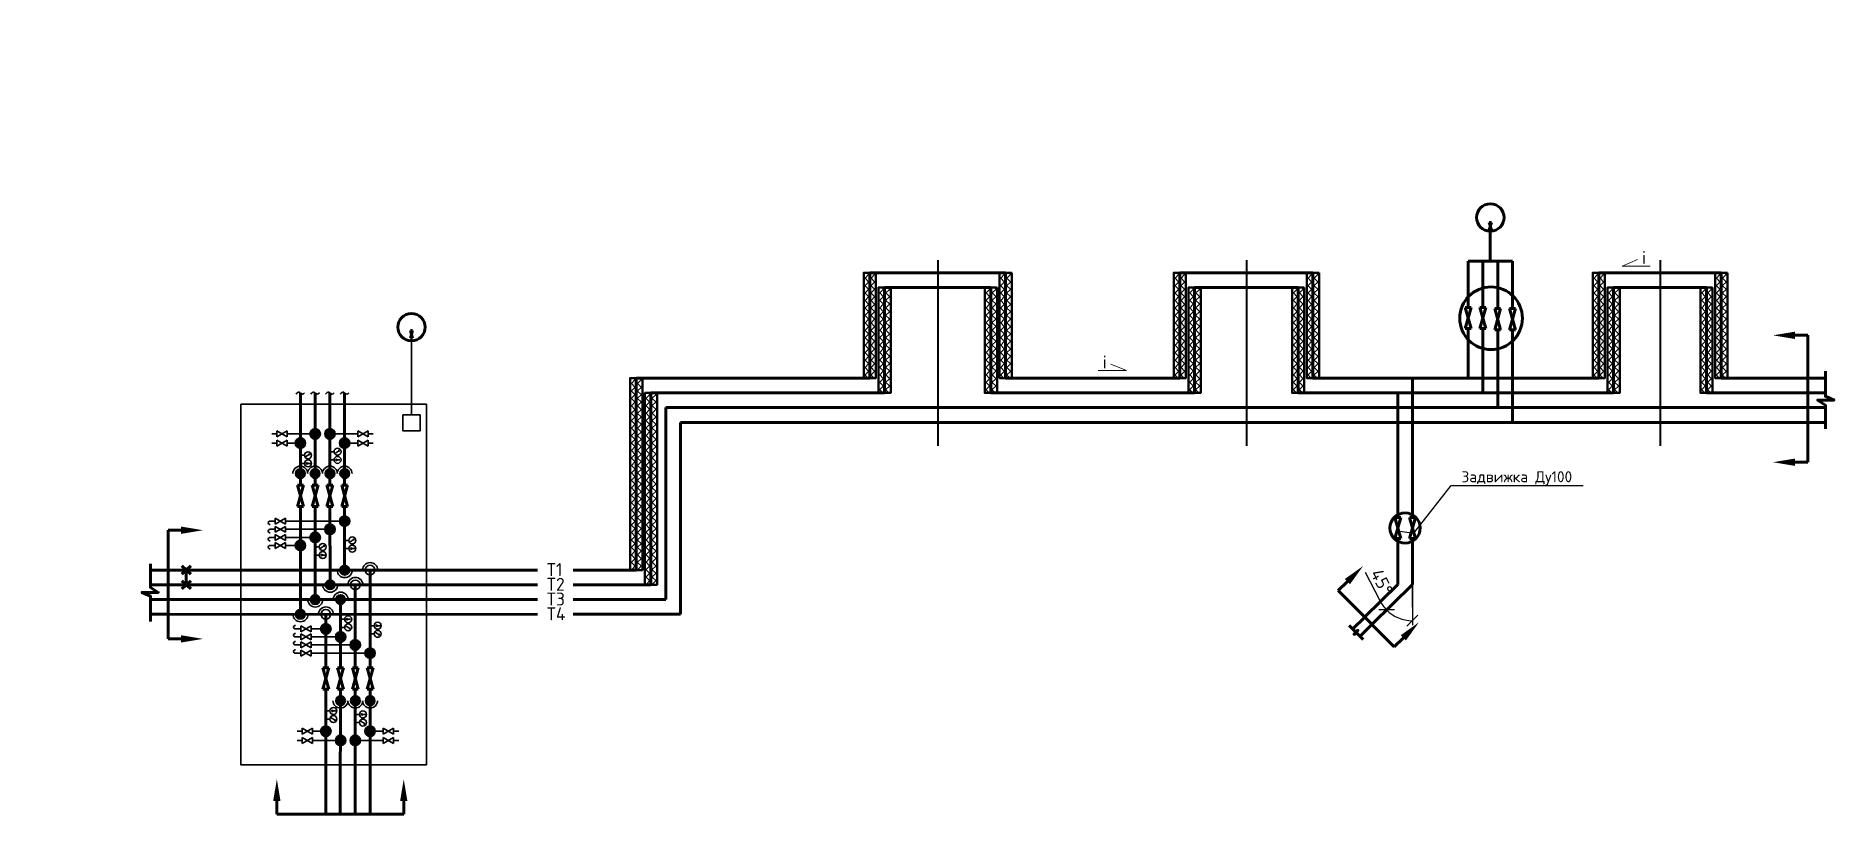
# Model space of a CAD drawing. Header units: millimetres. Extents: x 1990 to 7549, y 397 to 3825.
# Drawn here: x 4014.2 to 4501.9, y 2118.9 to 2329.9 of the extents above; entities that cross this region are included whole.
import ezdxf
from ezdxf import colors
from ezdxf.entities.mleader import LeaderData, LeaderLine
from ezdxf.math import Vec2, Vec3

# ---------------------------------------------------------------- set-up
doc = ezdxf.new("R2010")
doc.units = ezdxf.units.MM
for name, color, linetype, lineweight in [('3 Оъекты сущ.', 7, 'Continuous', 30), ('7 тонкие', 7, 'Continuous', 20), ('Объекты проект.', 1, 'Continuous', 80), ('Размер 3.5', 250, 'Continuous', 35), ('Размерный', 4, 'Continuous', 30)]:
    doc.layers.add(name, color=color, linetype=linetype, lineweight=lineweight)
doc.styles.add('-ISOCPEUR-', font='isocpeur.TTF')
doc.styles.add('GOST', font='gost.shx', dxfattribs={"oblique": 15})
doc.dimstyles.new('Копия М 1 к 25', dxfattribs={"dimtxt": 3.5, "dimasz": 3, "dimexe": 1.25, "dimexo": 0, "dimgap": 1, "dimtad": 1, "dimdec": 0, "dimlfac": 25, "dimzin": 0, "dimdsep": 46, "dimtxsty": 'GOST', "dimblk": 'OBLIQUE', "dimcen": 5, "dimclrd": 256, "dimclre": 256, "dimclrt": 256, "dimazin": 2, "dimtfac": 1, "dimtdec": 0, "dimtmove": 0, "dimatfit": 3, "dimldrblk": 'NONE', "dimfxl": 1.25, "dimtolj": 1, "dimtzin": 0, "dimlwd": -1, "dimlwe": -1, "dimarcsym": 2})

msp = doc.modelspace()

# ---------------------------------------------------------------- texts
at = {"layer": 'Размерный', "color": 7, "style": '-ISOCPEUR-'}
for s, p in [('i', (4449.792, 2268.112)), ('i', (4303.533, 2239.757)), ('Т1', (4152.78, 2183.471)), ('Т2', (4152.78, 2179.471)), ('Т3', (4152.78, 2175.471)), ('Т4', (4152.78, 2171.471))]:
    msp.add_text(s, height=3.5, dxfattribs=at).set_placement(p)

# ---------------------------------------------------------------- blocks, each defined once
blk = doc.blocks.new('_Oblique')
at = {"color": 0, "linetype": 'ByBlock', "lineweight": -2}
blk.add_line((-0.5, -0.5), (0.5, 0.5), dxfattribs=at)
blk = doc.blocks.new('*D182')
at = {"transparency": 16777216}
for p, q in [((4378.79, 2176.72), (4374.85, 2184.42)), ((4387.57, 2175.01), (4387.57, 2170.1))]:
    blk.add_line(p, q, dxfattribs=at)
for start, end in [(207.1167, 224.6113), (224.6113, 270)]:
    blk.add_arc((4387.57, 2181.21), 9.86, start, end, dxfattribs=at)
at = {"layer": 'Defpoints', "color": 0, "lineweight": 35, "transparency": 16777216}
for p in [(4387.57, 2181.21), (4387.57, 2181.21), (4387.57, 2175.01), (4376.56, 2170.35), (4385, 2171.69)]:
    blk.add_point(p, dxfattribs=at)
at = {"transparency": 16777216, "xscale": 3, "yscale": 3, "zscale": 3}
for p, rotation in [((4380.55, 2174.29), 134.6112572514173), ((4387.57, 2171.35), 359.9999999999993)]:
    blk.add_blockref('_Oblique', p, dxfattribs=dict(at, rotation=rotation))
at = {"lineweight": 35, "transparency": 16777216, "insert": (4379.27, 2181.82), "char_height": 3.5, "attachment_point": 5, "rotation": 297.1167, "style": '-ISOCPEUR-'}
blk.add_mtext('\\A1;45°', dxfattribs=at)
blk = doc.blocks.new('_None')

# ---------------------------------------------------------------- dimensions: what is measured, and where the dimension line sits
at = {"color": 18, "lineweight": 35, "true_color": 0x000000}
dim = msp.add_angular_dim_2l(base=(4384.999, 2171.691), line1=((4387.573, 2181.212), (4387.573, 2175.007)), line2=((4387.573, 2181.212), (4376.56, 2170.347)), text='45°', dimstyle='Копия М 1 к 25', override={"dimtxsty": '-ISOCPEUR-'}, dxfattribs=at)
dim.commit()
dim.dimension.update_dxf_attribs({"geometry": '*D182', "text_midpoint": (4379.271, 2181.82)})

# ---------------------------------------------------------------- hatches: boundary and pattern name
h = msp.add_hatch()
h.set_pattern_fill('ANSI37', color=256, scale=0.45)
h.set_pattern_definition([(45, (1930.5933, 212.3814), (-1.0102788, 1.0102788), []), (135, (1930.5933, 212.3814), (-1.0102788, -1.0102788), [])])
h.paths.add_polyline_path([(4240.406, 2265.717), (4238.745, 2265.717), (4238.745, 2237.145), (4240.406, 2237.145)])
h = msp.add_hatch()
h.set_pattern_fill('ANSI37', color=256, scale=0.45)
h.set_pattern_definition([(45, (1932.2542, 212.3814), (-1.0102788, 1.0102788), []), (135, (1932.2542, 212.3814), (-1.0102788, -1.0102788), [])])
h.paths.add_polyline_path([(4242.067, 2265.717), (4240.406, 2265.717), (4240.406, 2237.145), (4242.067, 2237.145)])
h = msp.add_hatch()
h.set_pattern_fill('ANSI37', color=256, scale=0.45)
h.set_pattern_definition([(45, (1967.4217, 212.3814), (-1.0102788, 1.0102788), []), (135, (1967.4217, 212.3814), (-1.0102788, -1.0102788), [])])
h.paths.add_polyline_path([(4277.235, 2265.717), (4275.574, 2265.717), (4275.574, 2237.145), (4277.235, 2237.145)])
h = msp.add_hatch()
h.set_pattern_fill('ANSI37', color=256, scale=0.45)
h.set_pattern_definition([(45, (1969.0826, 212.3814), (-1.0102788, 1.0102788), []), (135, (1969.0826, 212.3814), (-1.0102788, -1.0102788), [])])
h.paths.add_polyline_path([(4278.896, 2265.717), (4277.235, 2265.717), (4277.235, 2237.145), (4278.896, 2237.145)])
h = msp.add_hatch()
h.set_pattern_fill('ANSI37', color=256, scale=0.45)
h.set_pattern_definition([(45, (2014.6688, 212.3814), (-1.0102788, 1.0102788), []), (135, (2014.6688, 212.3814), (-1.0102788, -1.0102788), [])])
h.paths.add_polyline_path([(4324.482, 2265.717), (4322.821, 2265.717), (4322.821, 2237.145), (4324.482, 2237.145)])
h = msp.add_hatch()
h.set_pattern_fill('ANSI37', color=256, scale=0.45)
h.set_pattern_definition([(45, (2016.3296, 212.3814), (-1.0102788, 1.0102788), []), (135, (2016.3296, 212.3814), (-1.0102788, -1.0102788), [])])
h.paths.add_polyline_path([(4326.143, 2265.717), (4324.482, 2265.717), (4324.482, 2237.145), (4326.143, 2237.145)])
h = msp.add_hatch()
h.set_pattern_fill('ANSI37', color=256, scale=0.45)
h.set_pattern_definition([(45, (2050.7703, 212.3814), (-1.0102788, 1.0102788), []), (135, (2050.7703, 212.3814), (-1.0102788, -1.0102788), [])])
h.paths.add_polyline_path([(4360.583, 2265.717), (4358.922, 2265.717), (4358.922, 2237.145), (4360.583, 2237.145)])
h = msp.add_hatch()
h.set_pattern_fill('ANSI37', color=256, scale=0.45)
h.set_pattern_definition([(45, (2052.4312, 212.3814), (-1.0102788, 1.0102788), []), (135, (2052.4312, 212.3814), (-1.0102788, -1.0102788), [])])
h.paths.add_polyline_path([(4362.244, 2265.717), (4360.583, 2265.717), (4360.583, 2237.145), (4362.244, 2237.145)])
h = msp.add_hatch()
h.set_pattern_fill('ANSI37', color=256, scale=0.45)
h.set_pattern_definition([(45, (2128.304, 212.3814), (-1.0102788, 1.0102788), []), (135, (2128.304, 212.3814), (-1.0102788, -1.0102788), [])])
h.paths.add_polyline_path([(4438.117, 2265.717), (4436.456, 2265.717), (4436.456, 2237.145), (4438.117, 2237.145)])
h = msp.add_hatch()
h.set_pattern_fill('ANSI37', color=256, scale=0.45)
h.set_pattern_definition([(45, (2129.9648, 212.3814), (-1.0102788, 1.0102788), []), (135, (2129.9648, 212.3814), (-1.0102788, -1.0102788), [])])
h.paths.add_polyline_path([(4439.778, 2265.717), (4438.117, 2265.717), (4438.117, 2237.145), (4439.778, 2237.145)])
h = msp.add_hatch()
h.set_pattern_fill('ANSI37', color=256, scale=0.45)
h.set_pattern_definition([(45, (2161.498, 212.3814), (-1.0102788, 1.0102788), []), (135, (2161.498, 212.3814), (-1.0102788, -1.0102788), [])])
h.paths.add_polyline_path([(4471.311, 2265.717), (4469.65, 2265.717), (4469.65, 2237.145), (4471.311, 2237.145)])
h = msp.add_hatch()
h.set_pattern_fill('ANSI37', color=256, scale=0.45)
h.set_pattern_definition([(45, (2163.1589, 212.3814), (-1.0102788, 1.0102788), []), (135, (2163.1589, 212.3814), (-1.0102788, -1.0102788), [])])
h.paths.add_polyline_path([(4472.972, 2265.717), (4471.311, 2265.717), (4471.311, 2237.145), (4472.972, 2237.145)])
h = msp.add_hatch()
h.set_pattern_fill('ANSI37', color=256, scale=0.45)
h.set_pattern_definition([(45, (1934.5933, 208.3814), (-1.0102788, 1.0102788), []), (135, (1934.5933, 208.3814), (-1.0102788, -1.0102788), [])])
h.paths.add_polyline_path([(4244.406, 2261.717), (4242.745, 2261.717), (4242.745, 2233.145), (4244.406, 2233.145)])
h = msp.add_hatch()
h.set_pattern_fill('ANSI37', color=256, scale=0.45)
h.set_pattern_definition([(45, (1936.2542, 208.3814), (-1.0102788, 1.0102788), []), (135, (1936.2542, 208.3814), (-1.0102788, -1.0102788), [])])
h.paths.add_polyline_path([(4246.067, 2261.717), (4244.406, 2261.717), (4244.406, 2233.145), (4246.067, 2233.145)])
h = msp.add_hatch()
h.set_pattern_fill('ANSI37', color=256, scale=0.45)
h.set_pattern_definition([(45, (1963.4217, 208.3814), (-1.0102788, 1.0102788), []), (135, (1963.4217, 208.3814), (-1.0102788, -1.0102788), [])])
h.paths.add_polyline_path([(4273.235, 2261.717), (4271.574, 2261.717), (4271.574, 2233.145), (4273.235, 2233.145)])
h = msp.add_hatch()
h.set_pattern_fill('ANSI37', color=256, scale=0.45)
h.set_pattern_definition([(45, (1965.0826, 208.3814), (-1.0102788, 1.0102788), []), (135, (1965.0826, 208.3814), (-1.0102788, -1.0102788), [])])
h.paths.add_polyline_path([(4274.896, 2261.717), (4273.235, 2261.717), (4273.235, 2233.145), (4274.896, 2233.145)])
h = msp.add_hatch()
h.set_pattern_fill('ANSI37', color=256, scale=0.45)
h.set_pattern_definition([(45, (2018.6688, 208.3814), (-1.0102788, 1.0102788), []), (135, (2018.6688, 208.3814), (-1.0102788, -1.0102788), [])])
h.paths.add_polyline_path([(4328.482, 2261.717), (4326.821, 2261.717), (4326.821, 2233.145), (4328.482, 2233.145)])
h = msp.add_hatch()
h.set_pattern_fill('ANSI37', color=256, scale=0.45)
h.set_pattern_definition([(45, (2020.3296, 208.3814), (-1.0102788, 1.0102788), []), (135, (2020.3296, 208.3814), (-1.0102788, -1.0102788), [])])
h.paths.add_polyline_path([(4330.143, 2261.717), (4328.482, 2261.717), (4328.482, 2233.145), (4330.143, 2233.145)])
h = msp.add_hatch()
h.set_pattern_fill('ANSI37', color=256, scale=0.45)
h.set_pattern_definition([(45, (2046.7703, 208.3814), (-1.0102788, 1.0102788), []), (135, (2046.7703, 208.3814), (-1.0102788, -1.0102788), [])])
h.paths.add_polyline_path([(4356.583, 2261.717), (4354.922, 2261.717), (4354.922, 2233.145), (4356.583, 2233.145)])
h = msp.add_hatch()
h.set_pattern_fill('ANSI37', color=256, scale=0.45)
h.set_pattern_definition([(45, (2048.4312, 208.3814), (-1.0102788, 1.0102788), []), (135, (2048.4312, 208.3814), (-1.0102788, -1.0102788), [])])
h.paths.add_polyline_path([(4358.244, 2261.717), (4356.583, 2261.717), (4356.583, 2233.145), (4358.244, 2233.145)])
h = msp.add_hatch()
h.set_pattern_fill('ANSI37', color=256, scale=0.45)
h.set_pattern_definition([(45, (2132.304, 208.3814), (-1.0102788, 1.0102788), []), (135, (2132.304, 208.3814), (-1.0102788, -1.0102788), [])])
h.paths.add_polyline_path([(4442.117, 2261.717), (4440.456, 2261.717), (4440.456, 2233.145), (4442.117, 2233.145)])
h = msp.add_hatch()
h.set_pattern_fill('ANSI37', color=256, scale=0.45)
h.set_pattern_definition([(45, (2133.9648, 208.3814), (-1.0102788, 1.0102788), []), (135, (2133.9648, 208.3814), (-1.0102788, -1.0102788), [])])
h.paths.add_polyline_path([(4443.778, 2261.717), (4442.117, 2261.717), (4442.117, 2233.145), (4443.778, 2233.145)])
h = msp.add_hatch()
h.set_pattern_fill('ANSI37', color=256, scale=0.45)
h.set_pattern_definition([(45, (2157.498, 208.3814), (-1.0102788, 1.0102788), []), (135, (2157.498, 208.3814), (-1.0102788, -1.0102788), [])])
h.paths.add_polyline_path([(4467.311, 2261.717), (4465.65, 2261.717), (4465.65, 2233.145), (4467.311, 2233.145)])
h = msp.add_hatch()
h.set_pattern_fill('ANSI37', color=256, scale=0.45)
h.set_pattern_definition([(45, (2159.1589, 208.3814), (-1.0102788, 1.0102788), []), (135, (2159.1589, 208.3814), (-1.0102788, -1.0102788), [])])
h.paths.add_polyline_path([(4468.972, 2261.717), (4467.311, 2261.717), (4467.311, 2233.145), (4468.972, 2233.145)])
h = msp.add_hatch()
h.set_pattern_fill('ANSI37', color=256, scale=0.45)
h.set_pattern_definition([(45, (1867.236, 183.8099), (-1.0102788, 1.0102788), []), (135, (1867.236, 183.8099), (-1.0102788, -1.0102788), [])])
h.paths.add_polyline_path([(4177.049, 2237.145), (4175.388, 2237.145), (4175.388, 2185.087), (4177.049, 2185.087)])
h = msp.add_hatch()
h.set_pattern_fill('ANSI37', color=256, scale=0.45)
h.set_pattern_definition([(45, (1868.8968, 183.8099), (-1.0102788, 1.0102788), []), (135, (1868.8968, 183.8099), (-1.0102788, -1.0102788), [])])
h.paths.add_polyline_path([(4178.71, 2237.145), (4177.049, 2237.145), (4177.049, 2185.087), (4178.71, 2185.087)])
h = msp.add_hatch()
h.set_pattern_fill('ANSI37', color=256, scale=0.45)
h.set_pattern_definition([(45, (1871.236, 179.8099), (-1.0102788, 1.0102788), []), (135, (1871.236, 179.8099), (-1.0102788, -1.0102788), [])])
h.paths.add_polyline_path([(4181.049, 2233.145), (4179.388, 2233.145), (4179.388, 2181.087), (4181.049, 2181.087)])
h = msp.add_hatch()
h.set_pattern_fill('ANSI37', color=256, scale=0.45)
h.set_pattern_definition([(45, (1872.8968, 179.8099), (-1.0102788, 1.0102788), []), (135, (1872.8968, 179.8099), (-1.0102788, -1.0102788), [])])
h.paths.add_polyline_path([(4182.71, 2233.145), (4181.049, 2233.145), (4181.049, 2181.087), (4182.71, 2181.087)])
at = {"lineweight": 35}
h = msp.add_hatch(color=256, dxfattribs=at)
h.dxf.hatch_style = 1
h.paths.add_polyline_path([(4085.959, 2218.128, -0.4142136), (4084.548, 2219.54, -0.4142136), (4085.959, 2220.951)])
h.paths.add_polyline_path([(4085.959, 2218.128), (4085.959, 2220.951, -0.4142136), (4087.37, 2219.54, -0.4142136)])
h = msp.add_hatch(color=256, dxfattribs=at)
h.dxf.hatch_style = 1
h.paths.add_polyline_path([(4089.959, 2220.598, -0.4142136), (4088.548, 2222.009, -0.4142136), (4089.959, 2223.421)])
h.paths.add_polyline_path([(4089.959, 2220.598), (4089.959, 2223.421, -0.4142136), (4091.37, 2222.009, -0.4142136)])
h = msp.add_hatch(color=256, dxfattribs=at)
h.dxf.hatch_style = 1
h.paths.add_polyline_path([(4093.959, 2220.598, 0.4142136), (4095.37, 2222.009, 0.4142136), (4093.959, 2223.421)])
h.paths.add_polyline_path([(4093.959, 2220.598), (4093.959, 2223.421, 0.4142136), (4092.548, 2222.009, 0.4142136)])
h = msp.add_hatch(color=256, dxfattribs=at)
h.dxf.hatch_style = 1
h.paths.add_polyline_path([(4097.959, 2218.128, 0.4142136), (4099.37, 2219.54, 0.4142136), (4097.959, 2220.951)])
h.paths.add_polyline_path([(4097.959, 2218.128), (4097.959, 2220.951, 0.4142136), (4096.548, 2219.54, 0.4142136)])
h = msp.add_hatch(color=256, dxfattribs=at)
h.dxf.hatch_style = 1
h.paths.add_polyline_path([(4087.933, 2214.018, 1), (4087.549, 2214.018, 1)])
h = msp.add_hatch(color=256, dxfattribs=at)
h.dxf.hatch_style = 1
h.paths.add_polyline_path([(4095.933, 2214.978, 1), (4095.549, 2214.978, 1)])
h = msp.add_hatch(color=256, dxfattribs=at)
h.dxf.hatch_style = 1
h.paths.add_polyline_path([(4097.959, 2196.938, -0.4142136), (4096.548, 2198.35, -0.4142136), (4097.959, 2199.761)])
h.paths.add_polyline_path([(4097.959, 2196.938), (4097.959, 2199.761, -0.4142136), (4099.37, 2198.35, -0.4142136)])
h = msp.add_hatch(color=256, dxfattribs=at)
h.dxf.hatch_style = 1
h.paths.add_polyline_path([(4089.959, 2192.539, -0.4142136), (4088.548, 2193.951, -0.4142136), (4089.959, 2195.362)])
h.paths.add_polyline_path([(4089.959, 2192.539), (4089.959, 2195.362, -0.4142136), (4091.37, 2193.951, -0.4142136)])
h = msp.add_hatch(color=256, dxfattribs=at)
h.dxf.hatch_style = 1
h.paths.add_polyline_path([(4093.959, 2194.722, -0.4142136), (4092.548, 2196.133, -0.4142136), (4093.959, 2197.545)])
h.paths.add_polyline_path([(4093.959, 2194.722), (4093.959, 2197.545, -0.4142136), (4095.37, 2196.133, -0.4142136)])
h = msp.add_hatch(color=256, dxfattribs=at)
h.dxf.hatch_style = 1
h.paths.add_polyline_path([(4085.959, 2190.357, -0.4142136), (4084.548, 2191.768, -0.4142136), (4085.959, 2193.179)])
h.paths.add_polyline_path([(4085.959, 2190.357), (4085.959, 2193.179, -0.4142136), (4087.37, 2191.768, -0.4142136)])
h = msp.add_hatch(color=256, dxfattribs=at)
h.dxf.hatch_style = 1
h.paths.add_polyline_path([(4099.933, 2190.9, 1), (4099.549, 2190.9, 1)])
h = msp.add_hatch(color=256, dxfattribs=at)
h.dxf.hatch_style = 1
h.paths.add_polyline_path([(4091.933, 2189.144, 1), (4091.549, 2189.144, 1)])
h = msp.add_hatch(color=256, dxfattribs=at)
h.dxf.hatch_style = 1
h.paths.add_polyline_path([(4092.852, 2170.544, 0.4142136), (4091.441, 2169.133, 0.4142136), (4092.852, 2167.722)])
h.paths.add_polyline_path([(4092.852, 2170.544), (4092.852, 2167.722, 0.4142136), (4094.264, 2169.133, 0.4142136)])
h = msp.add_hatch(color=256, dxfattribs=at)
h.dxf.hatch_style = 1
h.paths.add_polyline_path([(4098.442, 2171.757, 1), (4098.826, 2171.757, 1)])
h = msp.add_hatch(color=256, dxfattribs=at)
h.dxf.hatch_style = 1
h.paths.add_polyline_path([(4106.442, 2170.001, 1), (4106.826, 2170.001, 1)])
h = msp.add_hatch(color=256, dxfattribs=at)
h.dxf.hatch_style = 1
h.paths.add_polyline_path([(4096.852, 2168.362, 0.4142136), (4095.441, 2166.95, 0.4142136), (4096.852, 2165.539)])
h.paths.add_polyline_path([(4096.852, 2168.362), (4096.852, 2165.539, 0.4142136), (4098.264, 2166.95, 0.4142136)])
h = msp.add_hatch(color=256, dxfattribs=at)
h.dxf.hatch_style = 1
h.paths.add_polyline_path([(4100.852, 2166.179, 0.4142136), (4099.441, 2164.768, 0.4142136), (4100.852, 2163.356)])
h.paths.add_polyline_path([(4100.852, 2166.179), (4100.852, 2163.356, 0.4142136), (4102.264, 2164.768, 0.4142136)])
h = msp.add_hatch(color=256, dxfattribs=at)
h.dxf.hatch_style = 1
h.paths.add_polyline_path([(4104.852, 2163.963, 0.4142136), (4103.441, 2162.551, 0.4142136), (4104.852, 2161.14)])
h.paths.add_polyline_path([(4104.852, 2163.963), (4104.852, 2161.14, 0.4142136), (4106.264, 2162.551, 0.4142136)])
h = msp.add_hatch(color=256, dxfattribs=at)
h.dxf.hatch_style = 1
h.paths.add_polyline_path([(4094.442, 2146.883, 1), (4094.826, 2146.883, 1)])
h = msp.add_hatch(color=256, dxfattribs=at)
h.dxf.hatch_style = 1
h.paths.add_polyline_path([(4102.442, 2145.923, 1), (4102.826, 2145.923, 1)])
h = msp.add_hatch(color=256, dxfattribs=at)
h.dxf.hatch_style = 1
h.paths.add_polyline_path([(4092.852, 2142.773, 0.4142136), (4091.441, 2141.361, 0.4142136), (4092.852, 2139.95)])
h.paths.add_polyline_path([(4092.852, 2142.773), (4092.852, 2139.95, 0.4142136), (4094.264, 2141.361, 0.4142136)])
h = msp.add_hatch(color=256, dxfattribs=at)
h.dxf.hatch_style = 1
h.paths.add_polyline_path([(4104.852, 2142.773, -0.4142136), (4106.264, 2141.361, -0.4142136), (4104.852, 2139.95)])
h.paths.add_polyline_path([(4104.852, 2142.773), (4104.852, 2139.95, -0.4142136), (4103.441, 2141.361, -0.4142136)])
h = msp.add_hatch(color=256, dxfattribs=at)
h.dxf.hatch_style = 1
h.paths.add_polyline_path([(4096.852, 2140.303, 0.4142136), (4095.441, 2138.892, 0.4142136), (4096.852, 2137.48)])
h.paths.add_polyline_path([(4096.852, 2140.303), (4096.852, 2137.48, 0.4142136), (4098.264, 2138.892, 0.4142136)])
h = msp.add_hatch(color=256, dxfattribs=at)
h.dxf.hatch_style = 1
h.paths.add_polyline_path([(4100.852, 2140.303, -0.4142136), (4102.264, 2138.892, -0.4142136), (4100.852, 2137.48)])
h.paths.add_polyline_path([(4100.852, 2140.303), (4100.852, 2137.48, -0.4142136), (4099.441, 2138.892, -0.4142136)])
at = {"layer": 'Объекты проект.'}
h = msp.add_hatch(color=6, dxfattribs=at)
h.dxf.hatch_style = 1
h.paths.add_polyline_path([(4085.959, 2209.944), (4085.959, 2212.56, -0.4142136), (4087.267, 2211.252, -0.4142136)])
h.paths.add_polyline_path([(4085.959, 2209.944, -0.4142136), (4084.651, 2211.252, -0.4142136), (4085.959, 2212.56)])
h = msp.add_hatch(color=4, dxfattribs=at)
h.dxf.hatch_style = 1
h.paths.add_polyline_path([(4089.959, 2209.944), (4089.959, 2212.56, -0.4142136), (4091.267, 2211.252, -0.4142136)])
h.paths.add_polyline_path([(4089.959, 2209.944, -0.4142136), (4088.651, 2211.252, -0.4142136), (4089.959, 2212.56)])
h = msp.add_hatch(color=5, dxfattribs=at)
h.dxf.hatch_style = 1
h.paths.add_polyline_path([(4093.959, 2209.944, -0.4072342), (4092.682, 2211.252, -0.4072342), (4093.959, 2212.56)])
h.paths.add_polyline_path([(4093.959, 2209.944), (4093.959, 2212.56, -0.4212276), (4095.298, 2211.252, -0.4212276)])
h = msp.add_hatch(color=1, dxfattribs=at)
h.dxf.hatch_style = 1
h.paths.add_polyline_path([(4097.959, 2209.944, -0.4072342), (4096.682, 2211.252, -0.4072342), (4097.959, 2212.56)])
h.paths.add_polyline_path([(4097.959, 2209.944), (4097.959, 2212.56, -0.4212276), (4099.298, 2211.252, -0.4212276)])
h = msp.add_hatch(color=1, dxfattribs=at)
h.dxf.hatch_style = 1
h.paths.add_polyline_path([(4099.267, 2185.049, 0.0063426), (4099.267, 2185.082), (4096.651, 2185.082, 0.0063426), (4096.651, 2185.049, 1)])
h.paths.add_polyline_path([(4097.959, 2186.357), (4097.959, 2185.082), (4099.267, 2185.082, 0.4068022)])
h.paths.add_polyline_path([(4097.959, 2186.357, 0.4068022), (4096.651, 2185.082), (4097.959, 2185.082)])
h = msp.add_hatch(color=5, dxfattribs=at)
h.dxf.hatch_style = 1
h.paths.add_polyline_path([(4095.325, 2181.082), (4092.708, 2181.082, 1)])
h.paths.add_polyline_path([(4094.014, 2182.39, 0.4136599), (4092.708, 2181.082), (4094.017, 2181.082)])
h.paths.add_polyline_path([(4094.014, 2182.39), (4094.017, 2181.082), (4095.325, 2181.082, 0.4147674)])
h = msp.add_hatch(color=4, dxfattribs=at)
h.dxf.hatch_style = 1
h.paths.add_polyline_path([(4088.651, 2177.049), (4091.267, 2177.049, -1)])
h.paths.add_polyline_path([(4091.267, 2177.049), (4089.959, 2177.049), (4089.959, 2178.357, -0.4142136)])
h.paths.add_polyline_path([(4089.959, 2177.049), (4088.651, 2177.049, -0.4142136), (4089.959, 2178.357)])
h = msp.add_hatch(color=4, dxfattribs=at)
h.dxf.hatch_style = 1
h.paths.add_polyline_path([(4095.544, 2177.082), (4098.16, 2177.082, 1)])
h.paths.add_polyline_path([(4098.16, 2177.082), (4096.852, 2177.082), (4096.852, 2175.774, 0.4142136)])
h.paths.add_polyline_path([(4096.852, 2177.082), (4095.544, 2177.082, 0.4142136), (4096.852, 2175.774)])
h = msp.add_hatch(color=6, dxfattribs=at)
h.dxf.hatch_style = 1
h.paths.add_polyline_path([(4085.959, 2174.39, 0.4142136), (4084.651, 2173.082), (4085.959, 2173.082)])
h.paths.add_polyline_path([(4085.959, 2174.39), (4085.959, 2173.082), (4087.267, 2173.082, 0.4142136)])
h.paths.add_polyline_path([(4087.267, 2173.082), (4085.959, 2173.082), (4084.651, 2173.082, 1)])
h = msp.add_hatch(color=4, dxfattribs=at)
h.dxf.hatch_style = 1
h.paths.add_polyline_path([(4096.852, 2150.957), (4096.852, 2148.341, 0.4142136), (4098.16, 2149.649, 0.4142136)])
h.paths.add_polyline_path([(4096.852, 2150.957, 0.4142136), (4095.544, 2149.649, 0.4142136), (4096.852, 2148.341)])
h = msp.add_hatch(color=5, dxfattribs=at)
h.dxf.hatch_style = 1
h.paths.add_polyline_path([(4100.852, 2150.957, 0.4072342), (4099.575, 2149.649, 0.4072342), (4100.852, 2148.341)])
h.paths.add_polyline_path([(4100.852, 2150.957), (4100.852, 2148.341, 0.4212276), (4102.192, 2149.649, 0.4212276)])
h = msp.add_hatch(color=1, dxfattribs=at)
h.dxf.hatch_style = 1
h.paths.add_polyline_path([(4104.852, 2150.957, 0.4072342), (4103.575, 2149.649, 0.4072342), (4104.852, 2148.341)])
h.paths.add_polyline_path([(4104.852, 2150.957), (4104.852, 2148.341, 0.4212276), (4106.192, 2149.649, 0.4212276)])

# ---------------------------------------------------------------- linework, layer by layer
at = {"lineweight": 60}
for p, q in [((4408.972, 2279.378), (4408.406, 2279.378)), ((4408.406, 2279.378), (4408.972, 2277.344)), ((4408.406, 2277.344), (4408.972, 2279.378)), ((4408.972, 2277.344), (4408.406, 2277.344)), ((4408.689, 2268.906), (4408.689, 2277.344)), ((4402.689, 2268.906), (4414.689, 2268.906)), ((4403.492, 2256.34), (4401.886, 2256.34)), ((4401.886, 2256.34), (4403.492, 2250.561)), ((4401.886, 2250.561), (4403.492, 2256.34)), ((4407.492, 2256.34), (4405.886, 2256.34)), ((4405.886, 2256.34), (4407.492, 2250.561)), ((4405.886, 2250.561), (4407.492, 2256.34)), ((4411.492, 2256.043), (4409.886, 2256.043)), ((4409.886, 2256.043), (4411.492, 2250.264)), ((4409.886, 2250.264), (4411.492, 2256.043)), ((4415.492, 2256.043), (4413.886, 2256.043)), ((4413.886, 2256.043), (4415.492, 2250.264)), ((4413.886, 2250.264), (4415.492, 2256.043)), ((4116.37, 2250.033), (4115.805, 2250.033)), ((4115.805, 2250.033), (4116.37, 2247.999)), ((4115.805, 2247.999), (4116.37, 2250.033)), ((4403.492, 2250.561), (4401.886, 2250.561)), ((4407.492, 2250.561), (4405.886, 2250.561)), ((4411.492, 2250.264), (4409.886, 2250.264)), ((4415.492, 2250.264), (4413.886, 2250.264)), ((4494.808, 2248.755), (4491.315, 2248.754)), ((4494.816, 2231.544), (4494.808, 2248.755)), ((4116.37, 2247.999), (4115.805, 2247.999)), ((4494.816, 2231.544), (4494.808, 2214.332)), ((4494.808, 2214.332), (4491.315, 2214.333)), ((4086.762, 2208.098), (4085.156, 2208.098)), ((4085.156, 2202.319), (4086.762, 2208.098)), ((4085.156, 2208.098), (4086.762, 2202.319)), ((4090.762, 2208.098), (4089.156, 2208.098)), ((4089.156, 2202.319), (4090.762, 2208.098)), ((4089.156, 2208.098), (4090.762, 2202.319)), ((4094.762, 2208.098), (4093.156, 2208.098)), ((4093.156, 2202.319), (4094.762, 2208.098)), ((4093.156, 2208.098), (4094.762, 2202.319)), ((4098.762, 2208.098), (4097.156, 2208.098)), ((4097.156, 2202.319), (4098.762, 2208.098)), ((4097.156, 2208.098), (4098.762, 2202.319)), ((4086.762, 2202.319), (4085.156, 2202.319)), ((4090.762, 2202.319), (4089.156, 2202.319)), ((4094.762, 2202.319), (4093.156, 2202.319)), ((4098.762, 2202.319), (4097.156, 2202.319)), ((4384.376, 2199.385), (4382.771, 2199.385)), ((4382.771, 2199.385), (4384.376, 2193.606)), ((4382.771, 2193.606), (4384.376, 2199.385)), ((4388.376, 2199.385), (4386.771, 2199.385)), ((4386.771, 2199.385), (4388.376, 2193.606)), ((4386.771, 2193.606), (4388.376, 2199.385)), ((4050.06, 2178.684), (4050.068, 2195.895)), ((4050.068, 2195.895), (4053.562, 2195.894)), ((4384.376, 2193.606), (4382.771, 2193.606)), ((4388.376, 2193.606), (4386.771, 2193.606)), ((4056.254, 2183.957), (4053.795, 2186.207)), ((4053.795, 2183.957), (4056.254, 2186.207)), ((4055.024, 2181.082), (4055.024, 2185.082)), ((4056.254, 2179.957), (4053.795, 2182.207)), ((4053.795, 2179.957), (4056.254, 2182.207)), ((4367.461, 2179.502), (4369.939, 2181.965)), ((4050.06, 2178.684), (4050.066, 2166.417)), ((4370.489, 2176.446), (4367.457, 2179.498)), ((4370.489, 2176.446), (4382.631, 2164.247)), ((4050.068, 2166.417), (4053.562, 2166.418)), ((4382.631, 2164.247), (4385.107, 2166.712)), ((4093.655, 2158.582), (4092.049, 2158.582)), ((4092.049, 2158.582), (4093.655, 2152.803)), ((4092.049, 2152.803), (4093.655, 2158.582)), ((4097.655, 2158.582), (4096.049, 2158.582)), ((4096.049, 2158.582), (4097.655, 2152.803)), ((4096.049, 2152.803), (4097.655, 2158.582)), ((4101.655, 2158.582), (4100.049, 2158.582)), ((4100.049, 2158.582), (4101.655, 2152.803)), ((4100.049, 2152.803), (4101.655, 2158.582)), ((4105.655, 2158.582), (4104.049, 2158.582)), ((4104.049, 2158.582), (4105.655, 2152.803)), ((4104.049, 2152.803), (4105.655, 2158.582)), ((4093.655, 2152.803), (4092.049, 2152.803)), ((4097.655, 2152.803), (4096.049, 2152.803)), ((4101.655, 2152.803), (4100.049, 2152.803)), ((4105.655, 2152.803), (4104.049, 2152.803)), ((4079.572, 2118.922), (4079.573, 2122.416)), ((4113.995, 2118.922), (4113.994, 2122.416)), ((4096.783, 2118.914), (4079.572, 2118.922)), ((4096.783, 2118.914), (4113.995, 2118.922))]:
    msp.add_line(p, q, dxfattribs=at)
at = {"color": 18, "lineweight": 35, "true_color": 0x000000}
for p, q in [((4116.087, 2227.191), (4116.087, 2247.999)), ((4079.576, 2222.009), (4078.177, 2222.009)), ((4079.576, 2219.54), (4078.177, 2219.54)), ((4079.576, 2222.818), (4079.576, 2221.2)), ((4079.576, 2221.2), (4082.372, 2222.818)), ((4082.372, 2221.2), (4079.576, 2222.818)), ((4079.576, 2220.349), (4079.576, 2218.731)), ((4079.576, 2218.731), (4082.372, 2220.349)), ((4082.372, 2218.731), (4079.576, 2220.349)), ((4082.372, 2222.818), (4082.372, 2221.2)), ((4089.959, 2222.009), (4082.372, 2222.009)), ((4082.372, 2220.349), (4082.372, 2218.731)), ((4085.959, 2219.54), (4082.372, 2219.54)), ((4093.959, 2222.009), (4101.546, 2222.009)), ((4097.959, 2219.54), (4101.546, 2219.54)), ((4101.546, 2222.818), (4101.546, 2221.2)), ((4104.342, 2221.2), (4101.546, 2222.818)), ((4101.546, 2221.2), (4104.342, 2222.818)), ((4101.546, 2220.349), (4101.546, 2218.731)), ((4104.342, 2218.731), (4101.546, 2220.349)), ((4101.546, 2218.731), (4104.342, 2220.349)), ((4104.342, 2222.818), (4104.342, 2221.2)), ((4104.342, 2222.009), (4105.742, 2222.009)), ((4104.342, 2220.349), (4104.342, 2218.731)), ((4104.342, 2219.54), (4105.742, 2219.54)), ((4085.959, 2216.233), (4087.085, 2216.233)), ((4085.959, 2214.018), (4087.085, 2214.018)), ((4087.452, 2215.872), (4088.589, 2216.593)), ((4087.741, 2214.018), (4088.694, 2214.018)), ((4088.589, 2216.593), (4088.181, 2216.523)), ((4088.589, 2216.593), (4088.352, 2216.254)), ((4093.959, 2217.193), (4095.085, 2217.193)), ((4093.959, 2214.978), (4095.085, 2214.978)), ((4095.452, 2216.832), (4096.589, 2217.553)), ((4095.741, 2214.978), (4096.694, 2214.978)), ((4096.589, 2217.553), (4096.181, 2217.483)), ((4096.589, 2217.553), (4096.352, 2217.214)), ((4079.163, 2198.35), (4077.763, 2198.35)), ((4079.163, 2196.133), (4077.763, 2196.133)), ((4079.163, 2199.159), (4079.163, 2197.541)), ((4079.163, 2197.541), (4081.959, 2199.159)), ((4081.959, 2197.541), (4079.163, 2199.159)), ((4079.163, 2196.942), (4079.163, 2195.324)), ((4079.163, 2195.324), (4081.959, 2196.942)), ((4081.959, 2195.324), (4079.163, 2196.942)), ((4079.163, 2194.759), (4079.163, 2193.142)), ((4079.163, 2193.142), (4081.959, 2194.759)), ((4081.959, 2193.142), (4079.163, 2194.759)), ((4081.959, 2199.159), (4081.959, 2197.541)), ((4097.959, 2198.35), (4081.959, 2198.35)), ((4081.959, 2196.942), (4081.959, 2195.324)), ((4093.959, 2196.133), (4081.959, 2196.133)), ((4081.959, 2194.759), (4081.959, 2193.142)), ((4079.163, 2193.951), (4077.763, 2193.951)), ((4079.163, 2191.768), (4077.763, 2191.768)), ((4079.163, 2192.577), (4079.163, 2190.959)), ((4079.163, 2190.959), (4081.959, 2192.577)), ((4081.959, 2190.959), (4079.163, 2192.577)), ((4089.959, 2193.951), (4081.959, 2193.951)), ((4081.959, 2192.577), (4081.959, 2190.959)), ((4084.548, 2191.768), (4081.959, 2191.768)), ((4089.959, 2191.358), (4091.085, 2191.358)), ((4091.452, 2190.997), (4092.589, 2191.719)), ((4092.589, 2191.719), (4092.181, 2191.649)), ((4092.589, 2191.719), (4092.352, 2191.38)), ((4097.959, 2193.114), (4099.085, 2193.114)), ((4097.959, 2190.9), (4099.085, 2190.9)), ((4099.452, 2192.753), (4100.589, 2193.475)), ((4099.741, 2190.9), (4100.694, 2190.9)), ((4100.589, 2193.475), (4100.181, 2193.405)), ((4100.589, 2193.475), (4100.352, 2193.136)), ((4089.959, 2189.144), (4091.085, 2189.144)), ((4091.741, 2189.144), (4092.694, 2189.144)), ((4387.573, 2175.007), (4387.573, 2181.212)), ((4096.852, 2171.757), (4097.978, 2171.757)), ((4098.634, 2171.757), (4099.587, 2171.757)), ((4086.056, 2169.133), (4084.657, 2169.133)), ((4086.056, 2166.95), (4084.657, 2166.95)), ((4086.056, 2168.324), (4086.056, 2169.942)), ((4086.056, 2169.942), (4088.852, 2168.324)), ((4088.852, 2169.942), (4086.056, 2168.324)), ((4086.056, 2166.142), (4086.056, 2167.759)), ((4086.056, 2167.759), (4088.852, 2166.142)), ((4088.852, 2167.759), (4086.056, 2166.142)), ((4086.056, 2163.959), (4086.056, 2165.577)), ((4086.056, 2165.577), (4088.852, 2163.959)), ((4088.852, 2165.577), (4086.056, 2163.959)), ((4088.852, 2168.324), (4088.852, 2169.942)), ((4091.441, 2169.133), (4088.852, 2169.133)), ((4088.852, 2166.142), (4088.852, 2167.759)), ((4096.852, 2166.95), (4088.852, 2166.95)), ((4088.852, 2163.959), (4088.852, 2165.577)), ((4096.852, 2169.543), (4097.978, 2169.543)), ((4098.345, 2169.904), (4099.482, 2169.182)), ((4099.482, 2169.182), (4099.075, 2169.252)), ((4099.482, 2169.182), (4099.245, 2169.521)), ((4104.852, 2170.001), (4105.978, 2170.001)), ((4104.852, 2167.787), (4105.978, 2167.787)), ((4106.345, 2168.148), (4107.482, 2167.426)), ((4106.634, 2170.001), (4107.587, 2170.001)), ((4107.482, 2167.426), (4107.075, 2167.496)), ((4107.482, 2167.426), (4107.245, 2167.765)), ((4086.056, 2164.768), (4084.657, 2164.768)), ((4086.056, 2162.551), (4084.657, 2162.551)), ((4086.056, 2161.742), (4086.056, 2163.36)), ((4086.056, 2163.36), (4088.852, 2161.742)), ((4088.852, 2163.36), (4086.056, 2161.742)), ((4100.852, 2164.768), (4088.852, 2164.768)), ((4088.852, 2161.742), (4088.852, 2163.36)), ((4104.852, 2162.551), (4088.852, 2162.551)), ((4092.852, 2146.883), (4093.978, 2146.883)), ((4094.634, 2146.883), (4095.587, 2146.883)), ((4100.852, 2145.923), (4101.978, 2145.923)), ((4102.634, 2145.923), (4103.587, 2145.923)), ((4086.469, 2141.361), (4085.07, 2141.361)), ((4086.469, 2140.552), (4086.469, 2142.17)), ((4086.469, 2142.17), (4089.265, 2140.552)), ((4089.265, 2142.17), (4086.469, 2140.552)), ((4089.265, 2140.552), (4089.265, 2142.17)), ((4092.852, 2141.361), (4089.265, 2141.361)), ((4092.852, 2144.668), (4093.978, 2144.668)), ((4094.345, 2145.029), (4095.482, 2144.308)), ((4095.482, 2144.308), (4095.075, 2144.378)), ((4095.482, 2144.308), (4095.245, 2144.647)), ((4100.852, 2143.708), (4101.978, 2143.708)), ((4102.345, 2144.069), (4103.482, 2143.348)), ((4103.482, 2143.348), (4103.075, 2143.418)), ((4103.482, 2143.348), (4103.245, 2143.687)), ((4104.852, 2141.361), (4108.439, 2141.361)), ((4108.439, 2140.552), (4108.439, 2142.17)), ((4111.235, 2142.17), (4108.439, 2140.552)), ((4108.439, 2142.17), (4111.235, 2140.552)), ((4111.235, 2140.552), (4111.235, 2142.17)), ((4111.235, 2141.361), (4112.635, 2141.361)), ((4086.469, 2138.892), (4085.07, 2138.892)), ((4086.469, 2138.083), (4086.469, 2139.701)), ((4086.469, 2139.701), (4089.265, 2138.083)), ((4089.265, 2139.701), (4086.469, 2138.083)), ((4089.265, 2138.083), (4089.265, 2139.701)), ((4096.852, 2138.892), (4089.265, 2138.892)), ((4100.852, 2138.892), (4108.439, 2138.892)), ((4108.439, 2138.083), (4108.439, 2139.701)), ((4111.235, 2139.701), (4108.439, 2138.083)), ((4108.439, 2139.701), (4111.235, 2138.083)), ((4111.235, 2138.083), (4111.235, 2139.701)), ((4111.235, 2138.892), (4112.635, 2138.892))]:
    msp.add_line(p, q, dxfattribs=at)
at = {"lineweight": 50}
for points in [[(4240.406, 2265.717), (4238.745, 2265.717), (4238.745, 2237.145), (4240.406, 2237.145)], [(4242.067, 2265.717), (4240.406, 2265.717), (4240.406, 2237.145), (4242.067, 2237.145)], [(4277.235, 2265.717), (4275.574, 2265.717), (4275.574, 2237.145), (4277.235, 2237.145)], [(4278.896, 2265.717), (4277.235, 2265.717), (4277.235, 2237.145), (4278.896, 2237.145)], [(4324.482, 2265.717), (4322.821, 2265.717), (4322.821, 2237.145), (4324.482, 2237.145)], [(4326.143, 2265.717), (4324.482, 2265.717), (4324.482, 2237.145), (4326.143, 2237.145)], [(4360.583, 2265.717), (4358.922, 2265.717), (4358.922, 2237.145), (4360.583, 2237.145)], [(4362.244, 2265.717), (4360.583, 2265.717), (4360.583, 2237.145), (4362.244, 2237.145)], [(4438.117, 2265.717), (4436.456, 2265.717), (4436.456, 2237.145), (4438.117, 2237.145)], [(4439.778, 2265.717), (4438.117, 2265.717), (4438.117, 2237.145), (4439.778, 2237.145)], [(4471.311, 2265.717), (4469.65, 2265.717), (4469.65, 2237.145), (4471.311, 2237.145)], [(4472.972, 2265.717), (4471.311, 2265.717), (4471.311, 2237.145), (4472.972, 2237.145)], [(4244.406, 2261.717), (4242.745, 2261.717), (4242.745, 2233.145), (4244.406, 2233.145)], [(4246.067, 2261.717), (4244.406, 2261.717), (4244.406, 2233.145), (4246.067, 2233.145)], [(4273.235, 2261.717), (4271.574, 2261.717), (4271.574, 2233.145), (4273.235, 2233.145)], [(4274.896, 2261.717), (4273.235, 2261.717), (4273.235, 2233.145), (4274.896, 2233.145)], [(4328.482, 2261.717), (4326.821, 2261.717), (4326.821, 2233.145), (4328.482, 2233.145)], [(4330.143, 2261.717), (4328.482, 2261.717), (4328.482, 2233.145), (4330.143, 2233.145)], [(4356.583, 2261.717), (4354.922, 2261.717), (4354.922, 2233.145), (4356.583, 2233.145)], [(4358.244, 2261.717), (4356.583, 2261.717), (4356.583, 2233.145), (4358.244, 2233.145)], [(4442.117, 2261.717), (4440.456, 2261.717), (4440.456, 2233.145), (4442.117, 2233.145)], [(4443.778, 2261.717), (4442.117, 2261.717), (4442.117, 2233.145), (4443.778, 2233.145)], [(4467.311, 2261.717), (4465.65, 2261.717), (4465.65, 2233.145), (4467.311, 2233.145)], [(4468.972, 2261.717), (4467.311, 2261.717), (4467.311, 2233.145), (4468.972, 2233.145)], [(4177.049, 2237.145), (4175.388, 2237.145), (4175.388, 2185.087), (4177.049, 2185.087)], [(4178.71, 2237.145), (4177.049, 2237.145), (4177.049, 2185.087), (4178.71, 2185.087)], [(4181.049, 2233.145), (4179.388, 2233.145), (4179.388, 2181.087), (4181.049, 2181.087)], [(4182.71, 2233.145), (4181.049, 2233.145), (4181.049, 2181.087), (4182.71, 2181.087)]]:
    msp.add_lwpolyline(points, close=True, dxfattribs=at)
at = {"color": 18, "lineweight": 35, "true_color": 0x000000}
for points in [[(4069.776, 2230.06), (4120.143, 2230.06), (4120.143, 2132.299), (4069.776, 2132.299)], [(4113.774, 2227.191), (4118.401, 2227.191), (4118.401, 2222.806), (4113.774, 2222.806)]]:
    msp.add_lwpolyline(points, close=True, dxfattribs=at)
at = {"lineweight": 60}
for centre, radius in [((4408.689, 2280.697), 3.72), ((4408.892, 2253.385), 8.493), ((4116.087, 2250.974), 3.72), ((4385.573, 2196.496), 4.106)]:
    msp.add_circle(centre, radius, dxfattribs=at)
at = {"color": 18, "lineweight": 35, "true_color": 0x000000}
for centre, radius in [((4085.959, 2219.54), 1.411), ((4089.959, 2222.009), 1.411), ((4093.959, 2222.009), 1.411), ((4097.959, 2219.54), 1.411), ((4088.031, 2216.233), 0.946), ((4088.031, 2214.018), 0.946), ((4087.741, 2214.018), 0.192), ((4096.031, 2217.193), 0.946), ((4096.031, 2214.978), 0.946), ((4095.741, 2214.978), 0.192), ((4085.959, 2211.252), 1.308), ((4089.959, 2211.252), 1.308), ((4093.99, 2211.252), 1.308), ((4097.99, 2211.252), 1.308), ((4097.959, 2198.35), 1.411), ((4089.959, 2193.951), 1.411), ((4093.959, 2196.133), 1.411), ((4085.959, 2191.768), 1.411), ((4092.031, 2191.358), 0.946), ((4092.031, 2189.144), 0.946), ((4100.031, 2193.114), 0.946), ((4100.031, 2190.9), 0.946), ((4099.741, 2190.9), 0.192), ((4091.741, 2189.144), 0.192), ((4097.959, 2185.049), 1.308), ((4104.852, 2185.082), 1.308), ((4094.017, 2181.082), 1.308), ((4100.852, 2181.082), 1.308), ((4089.959, 2177.049), 1.308), ((4096.852, 2177.082), 1.308), ((4085.959, 2173.082), 1.308), ((4092.852, 2169.133), 1.411), ((4092.852, 2173.082), 1.308), ((4098.924, 2171.757), 0.946), ((4098.924, 2169.543), 0.946), ((4098.634, 2171.757), 0.192), ((4106.924, 2170.001), 0.946), ((4106.634, 2170.001), 0.192), ((4096.852, 2166.95), 1.411), ((4100.852, 2164.768), 1.411), ((4106.924, 2167.787), 0.946), ((4104.852, 2162.551), 1.411), ((4096.852, 2149.649), 1.308), ((4100.883, 2149.649), 1.308), ((4104.883, 2149.649), 1.308), ((4094.924, 2146.883), 0.946), ((4094.634, 2146.883), 0.192), ((4102.924, 2145.923), 0.946), ((4102.634, 2145.923), 0.192), ((4092.852, 2141.361), 1.411), ((4094.924, 2144.668), 0.946), ((4102.924, 2143.708), 0.946), ((4104.852, 2141.361), 1.411), ((4096.852, 2138.892), 1.411), ((4100.852, 2138.892), 1.411)]:
    msp.add_circle(centre, radius, dxfattribs=at)
for centre, radius, start, end in [((4085.928, 2211.219), 2.044, 0.93023, 179.06977), ((4089.928, 2211.219), 2.044, 0.93023, 179.06977), ((4093.959, 2211.219), 2.044, 0.93023, 179.06977), ((4097.959, 2211.219), 2.044, 0.93023, 179.06977), ((4077.684, 2197.877), 0.479, 80.47565, 282.05974), ((4077.684, 2195.661), 0.479, 80.47565, 282.05974), ((4077.684, 2193.478), 0.479, 80.47565, 282.05974), ((4077.684, 2191.295), 0.479, 80.47565, 282.05974), ((4097.99, 2185.082), 2.044, 180.93023, 359.06977), ((4104.883, 2185.049), 2.044, 0.93023, 179.06977), ((4094.048, 2181.115), 2.044, 180.93023, 359.06977), ((4100.883, 2181.049), 2.044, 0.93023, 179.06977), ((4089.99, 2177.082), 2.044, 180.93023, 359.06977), ((4092.883, 2173.049), 2.044, 0.93023, 179.06977), ((4096.883, 2177.049), 2.044, 0.93023, 179.06977), ((4085.99, 2173.115), 2.044, 180.93023, 359.06977), ((4084.577, 2169.606), 0.479, 77.94026, 279.52435), ((4084.577, 2167.423), 0.479, 77.94026, 279.52435), ((4084.577, 2165.24), 0.479, 77.94026, 279.52435), ((4084.577, 2163.024), 0.479, 77.94026, 279.52435), ((4096.821, 2149.682), 2.044, 180.93023, 359.06977), ((4100.852, 2149.682), 2.044, 180.93023, 359.06977), ((4104.852, 2149.682), 2.044, 180.93023, 359.06977)]:
    msp.add_arc(centre, radius, start, end, dxfattribs=at)
for points in [[(4084.786, 2232.836), (4085.701, 2233.295), (4086.531, 2232.792), (4087.103, 2233.132)], [(4088.786, 2232.836), (4089.701, 2233.295), (4090.531, 2232.792), (4091.103, 2233.132)], [(4092.786, 2232.836), (4093.701, 2233.295), (4094.531, 2232.792), (4095.103, 2233.132)], [(4096.786, 2232.836), (4097.701, 2233.295), (4098.531, 2232.792), (4099.103, 2233.132)]]:
    msp.add_spline(points, degree=3, dxfattribs=at)
at = {"lineweight": 60}
for points in [[(4491.315, 2247.757), (4485.334, 2248.751), (4491.314, 2249.75)], [(4384.403, 2167.418), (4389.345, 2170.93), (4385.81, 2166.005)], [(4053.561, 2167.415), (4059.542, 2166.421), (4053.562, 2165.422)]]:
    msp.add_solid(points, dxfattribs=at)
at = {"layer": '3 Оъекты сущ.', "lineweight": 40, "ltscale": 50}
for p, q in [((4258.82, 2269.152), (4258.82, 2218.77)), ((4342.532, 2269.152), (4342.532, 2218.77)), ((4454.714, 2269.152), (4454.714, 2218.77))]:
    msp.add_line(p, q, dxfattribs=at)
at = {"layer": '7 тонкие', "lineweight": 60}
for p, q in [((4494.813, 2237.145), (4499.566, 2237.141)), ((4494.81, 2233.145), (4499.558, 2233.141)), ((4494.813, 2229.145), (4499.572, 2229.145)), ((4494.807, 2225.145), (4499.572, 2225.145)), ((4050.07, 2185.082), (4045.304, 2185.082)), ((4050.063, 2181.082), (4045.304, 2181.082)), ((4050.066, 2177.082), (4045.318, 2177.086)), ((4050.063, 2173.082), (4045.311, 2173.086)), ((4374.608, 2172.314), (4371.239, 2168.969)), ((4376.56, 2170.347), (4373.187, 2166.999))]:
    msp.add_line(p, q, dxfattribs=at)
at = {"layer": '7 тонкие', "color": 7}
for points in [[(4445.02, 2267.551), (4452.007, 2267.547), (4444.405, 2267.547), (4448.593, 2269.273)], [(4309.356, 2239.195), (4302.369, 2239.192), (4309.97, 2239.192), (4305.783, 2240.917)]]:
    msp.add_lwpolyline(points, dxfattribs=at)
at = {"layer": '7 тонкие', "lineweight": 60}
for points in [[(4499.572, 2223.432), (4499.572, 2229.834), (4497.459, 2231.198), (4501.908, 2231.198), (4499.557, 2232.227), (4499.563, 2239.067)], [(4045.304, 2186.795), (4045.304, 2180.393), (4047.417, 2179.029), (4042.968, 2179.029), (4045.319, 2178), (4045.313, 2171.16)], [(4370.373, 2170.083), (4371.921, 2168.526), (4372.765, 2168.705), (4371.683, 2167.629), (4372.504, 2167.947), (4374.157, 2166.282)]]:
    msp.add_lwpolyline(points, dxfattribs=at)
at = {"layer": 'Объекты проект.', "color": 6}
for p, q in [((4402.689, 2256.34), (4402.689, 2268.906)), ((4414.689, 2256.043), (4414.689, 2268.906)), ((4414.689, 2256.043), (4414.689, 2267.464)), ((4414.689, 2225.145), (4414.689, 2250.264)), ((4085.959, 2208.098), (4085.959, 2233.147)), ((4189.049, 2173.087), (4189.049, 2225.145)), ((4189.049, 2225.145), (4265.235, 2225.145)), ((4265.235, 2225.145), (4348.583, 2225.145)), ((4348.583, 2225.145), (4459.311, 2225.145)), ((4459.311, 2225.145), (4494.813, 2225.145)), ((4085.959, 2208.098), (4085.959, 2211.548)), ((4085.959, 2173.082), (4085.959, 2202.319)), ((4050.063, 2173.074), (4150.277, 2173.084)), ((4092.852, 2173.082), (4092.852, 2158.582)), ((4159.906, 2173.084), (4189.049, 2173.087)), ((4092.852, 2152.803), (4092.837, 2118.916))]:
    msp.add_line(p, q, dxfattribs=at)
at = {"layer": 'Объекты проект.', "color": 5}
for p, q in [((4406.689, 2256.34), (4406.689, 2268.906)), ((4244.406, 2233.145), (4244.406, 2261.717)), ((4244.406, 2261.717), (4273.235, 2261.717)), ((4273.235, 2261.717), (4273.235, 2233.145)), ((4328.482, 2233.145), (4328.482, 2261.717)), ((4328.482, 2261.717), (4356.583, 2261.717)), ((4356.583, 2261.717), (4356.583, 2233.145)), ((4406.689, 2256.34), (4406.689, 2260.796)), ((4442.117, 2233.145), (4442.117, 2261.717)), ((4442.117, 2261.717), (4467.311, 2261.717)), ((4467.311, 2261.717), (4467.311, 2233.145)), ((4406.689, 2233.145), (4406.689, 2250.561)), ((4093.959, 2208.098), (4093.959, 2233.147)), ((4181.049, 2181.087), (4181.049, 2233.145)), ((4181.049, 2233.145), (4244.406, 2233.145)), ((4273.235, 2233.145), (4328.482, 2233.145)), ((4356.583, 2233.145), (4442.117, 2233.145)), ((4383.573, 2233.145), (4383.573, 2199.385)), ((4467.311, 2233.145), (4494.813, 2233.145)), ((4093.966, 2208.098), (4093.959, 2211.548)), ((4094.017, 2181.082), (4093.976, 2202.319)), ((4383.573, 2193.606), (4383.573, 2181.212)), ((4050.061, 2181.087), (4150.277, 2181.083)), ((4100.852, 2181.082), (4100.852, 2158.582)), ((4159.906, 2181.083), (4181.049, 2181.082)), ((4383.573, 2181.212), (4374.6, 2172.316)), ((4100.852, 2152.803), (4100.855, 2118.916))]:
    msp.add_line(p, q, dxfattribs=at)
at = {"layer": 'Объекты проект.', "color": 4}
for p, q in [((4410.689, 2256.043), (4410.689, 2268.906)), ((4410.689, 2256.043), (4410.689, 2267.464)), ((4410.689, 2229.145), (4410.689, 2250.264)), ((4089.959, 2208.098), (4089.959, 2233.147)), ((4185.049, 2177.087), (4185.049, 2229.145)), ((4185.049, 2229.145), (4248.406, 2229.145)), ((4248.406, 2229.145), (4269.235, 2229.145)), ((4269.235, 2229.145), (4352.583, 2229.145)), ((4352.583, 2229.145), (4463.311, 2229.145)), ((4463.311, 2229.145), (4494.813, 2229.145)), ((4089.959, 2208.098), (4089.959, 2211.548)), ((4089.959, 2177.082), (4089.959, 2202.319)), ((4050.066, 2177.082), (4150.277, 2177.082)), ((4096.852, 2177.082), (4096.852, 2158.582)), ((4159.906, 2177.082), (4185.049, 2177.082)), ((4096.852, 2152.803), (4096.783, 2118.914))]:
    msp.add_line(p, q, dxfattribs=at)
at = {"layer": 'Объекты проект.', "color": 1}
for p, q in [((4240.406, 2237.145), (4240.406, 2265.717)), ((4240.406, 2265.717), (4277.235, 2265.717)), ((4277.235, 2265.717), (4277.235, 2237.145)), ((4324.482, 2237.145), (4324.482, 2265.717)), ((4324.482, 2265.717), (4360.583, 2265.717)), ((4360.583, 2265.717), (4360.583, 2237.145)), ((4438.117, 2237.145), (4438.117, 2265.717)), ((4438.117, 2265.717), (4471.311, 2265.717)), ((4471.311, 2265.717), (4471.311, 2237.145)), ((4402.689, 2256.34), (4402.689, 2260.796)), ((4402.689, 2237.145), (4402.689, 2250.561)), ((4177.049, 2185.087), (4177.049, 2237.145)), ((4177.049, 2237.145), (4240.406, 2237.145)), ((4277.235, 2237.145), (4324.482, 2237.145)), ((4360.583, 2237.145), (4438.117, 2237.145)), ((4387.573, 2237.145), (4387.573, 2199.385)), ((4471.311, 2237.145), (4494.813, 2237.145)), ((4097.959, 2208.098), (4097.959, 2233.147)), ((4097.959, 2208.098), (4097.959, 2211.548)), ((4097.959, 2185.049), (4097.959, 2202.319)), ((4387.573, 2193.606), (4387.573, 2181.212)), ((4050.07, 2185.082), (4150.277, 2185.082)), ((4104.852, 2185.082), (4104.852, 2158.582)), ((4159.906, 2185.082), (4177.049, 2185.082)), ((4387.573, 2181.212), (4376.56, 2170.347)), ((4104.852, 2152.803), (4104.855, 2118.918))]:
    msp.add_line(p, q, dxfattribs=at)
at = {"layer": 'Размерный', "color": 7, "lineweight": 30}
for points in [[(4491.315, 2215.33), (4485.334, 2214.336), (4491.314, 2213.337)], [(4053.561, 2194.897), (4059.542, 2195.891), (4053.562, 2196.89)], [(4370.642, 2181.257), (4374.182, 2186.179), (4369.237, 2182.672)], [(4080.57, 2122.415), (4079.576, 2128.396), (4078.576, 2122.416)], [(4112.997, 2122.415), (4113.991, 2128.396), (4114.99, 2122.416)]]:
    msp.add_solid(points, dxfattribs=at)

msp.set_redraw_order([(e.dxf.handle, doc.entitydb.next_handle()) for e in msp.query("TEXT MTEXT ATTDEF DIMENSION ARC_DIMENSION")])  # texts and dimensions are drawn at this point

# ---------------------------------------------------------------- leaders
at = {"layer": 'Размер 3.5'}
ml = msp.add_multileader_mtext('Standard', dxfattribs=at)
ml.set_content('Задвижка Ду100', color=256, style='-ISOCPEUR-')
ml.set_leader_properties(linetype='ByLayer', lineweight=30)
ml.build(insert=Vec2(0, 0))
ml.multileader.update_dxf_attribs({"text_left_attachment_type": 6, "text_right_attachment_type": 6, "dogleg_length": 0.777, "arrow_head_size": 1})
ctx = ml.context
ctx.base_point, ctx.char_height, ctx.arrow_head_size, ctx.plane_origin = Vec3(4398.872, 2207.997), 3, 1, Vec3(4460.734, 2260.61)
ctx.left_attachment, ctx.right_attachment = 6, 6
notes = []
notes.append((ctx, [(1, (1, 1, 0), (4398.095, 2207.997), (1, 0), 0.777, [(2, [(4383.81, 2195.646), (4387.952, 2195.133), (4387.952, 2195.133)], 0, [])])]))
ctx.mtext.insert, ctx.mtext.flow_direction = Vec3(4400.872, 2211.897), 5
for ctx, leaders in notes:
    for number, flags, end, landing, length, lines in leaders:
        leader = LeaderData()
        leader.index, (leader.has_last_leader_line, leader.has_dogleg_vector, leader.attachment_direction) = number, flags
        leader.last_leader_point, leader.dogleg_vector, leader.dogleg_length = Vec3(end), Vec3(landing), length
        for number, points, colour, breaks in lines:
            line = LeaderLine()
            line.index, line.vertices, line.color, line.breaks = number, Vec3.list(points), colors.encode_raw_color(colour), breaks
            leader.lines.append(line)
        ctx.leaders.append(leader)

doc.saveas('drawing.dxf')
